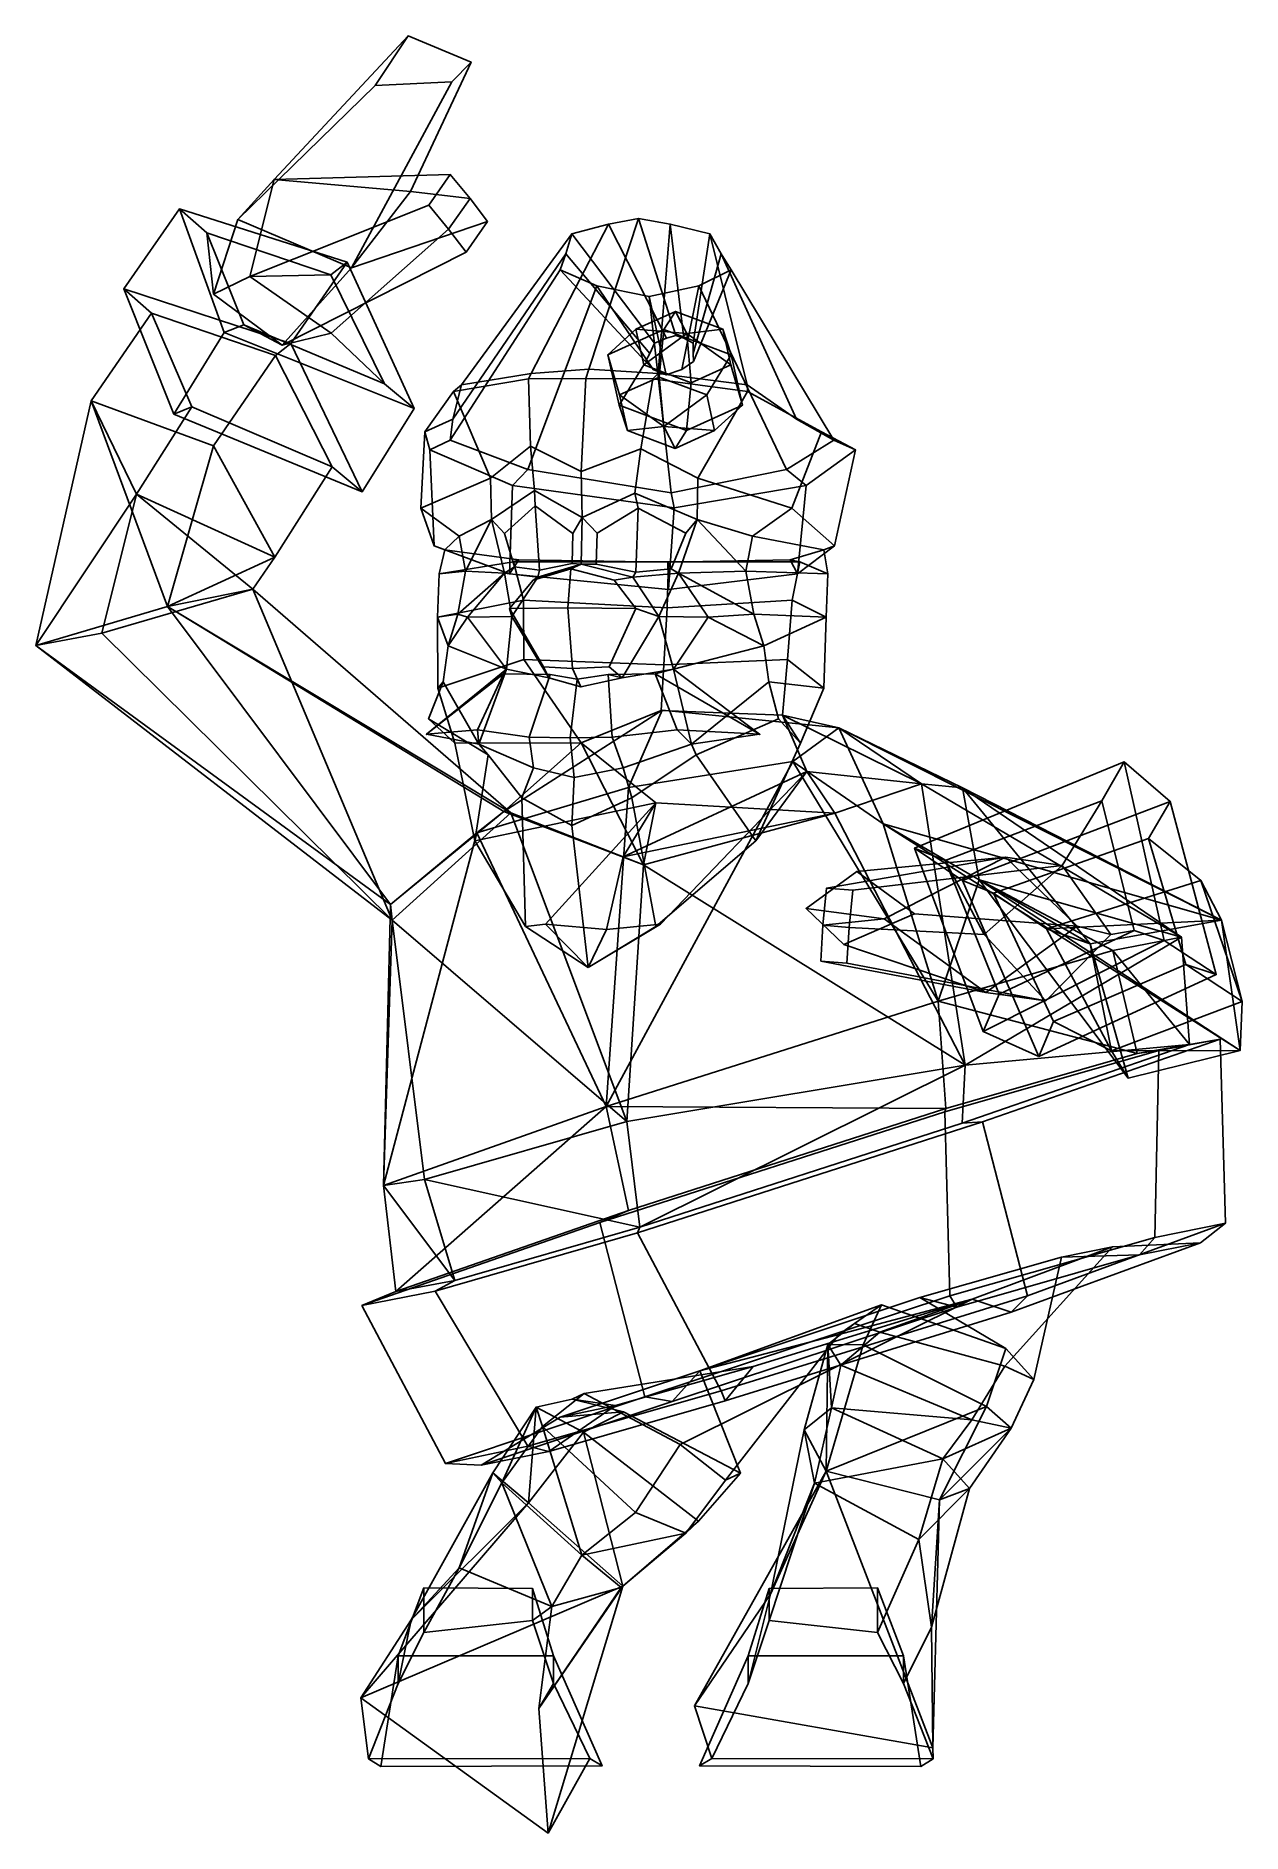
# Model space of a CAD drawing. Extents: x -189 to 178, y -173 to 372.
import ezdxf

# ---------------------------------------------------------------- set-up
doc = ezdxf.new("R2010")
doc.units = 0

msp = doc.modelspace()

# ---------------------------------------------------------------- linework, layer by layer
for p in [(-69.986717, 160.365143, 81.770287), (31.103615, 160.365143, 106.226616)]:
    msp.add_point(p)
for points in [[(-85.643578, 357.353241, 89.354103), (-75.600349, 372.354248, 77.120605), (-116.307335, 328.821533, 42.211674), (-127.260605, 316.669342, 74.643364)], [(-56.482582, 364.397156, 71.333786), (-74.836105, 325.145966, 37.81572), (-116.307335, 328.821533, 42.211674), (-75.600349, 372.354248, 77.120605)], [(-62.281784, 358.460968, 88.807068), (-56.482582, 364.397156, 71.333786), (-75.600349, 372.354248, 77.120605), (-85.643578, 357.353241, 89.354103)], [(-62.281784, 358.460968, 88.807068), (-92.840897, 302.001587, 63.563282), (-74.836105, 325.145966, 37.81572), (-56.482582, 364.397156, 71.333786)], [(-62.281784, 358.460968, 88.807068), (-85.643578, 357.353241, 89.354103), (-127.260605, 316.669342, 74.643364), (-92.840897, 302.001587, 63.563282)], [(-127.260605, 316.669342, 74.643364), (-116.307335, 328.821533, 42.211674), (-123.637802, 299.345154, 19.991058), (-134.691208, 293.9664, 42.053509)], [(-62.799343, 330.26178, 16.807978), (-69.293098, 320.984955, 10.544282), (-123.637802, 299.345154, 19.991058), (-116.307335, 328.821533, 42.211674)], [(-56.771122, 322.969055, 23.114044), (-62.799343, 330.26178, 16.807978), (-116.307335, 328.821533, 42.211674), (-74.836105, 325.145966, 37.81572)], [(-56.771122, 322.969055, 23.114044), (-63.364544, 313.684967, 16.926729), (-69.293098, 320.984955, 10.544282), (-62.799343, 330.26178, 16.807978)], [(-51.476082, 316.003571, 29.753716), (-56.771122, 322.969055, 23.114044), (-74.836105, 325.145966, 37.81572), (-92.840897, 302.001587, 63.563282)], [(-51.476082, 316.003571, 29.753716), (-57.998035, 306.698883, 23.478685), (-63.364544, 313.684967, 16.926729), (-56.771122, 322.969055, 23.114044)], [(-145.053787, 319.832947, 25.209768), (-94.137688, 303.627777, -6.559619), (-111.218895, 279.010468, -18.875626), (-161.959381, 295.53717, 10.345987)], [(-146.782898, 257.49176, 57.935867), (-131.405869, 282.274506, 75.740868), (-145.053787, 319.832947, 25.209768), (-161.959381, 295.53717, 10.345987)], [(-145.053787, 319.832947, 25.209768), (-136.748016, 312.603577, 28.125093), (-99.08313, 299.806122, 5.532906), (-94.137688, 303.627777, -6.559619)], [(-131.405869, 282.274506, 75.740868), (-125.515976, 284.677277, 64.995537), (-136.748016, 312.603577, 28.125093), (-145.053787, 319.832947, 25.209768)], [(-92.840897, 302.001587, 63.563282), (-127.260605, 316.669342, 74.643364), (-134.691208, 293.9664, 42.053509), (-113.88295, 278.445801, 47.109093)], [(-63.364544, 313.684967, 16.926729), (-99.001884, 282.123901, 23.524969), (-123.637802, 299.345154, 19.991058), (-69.293098, 320.984955, 10.544282)], [(-20.674978, 271.189697, 97.379906), (-5.61487, 316.950775, 35.009834), (-14.734898, 315.230133, 31.768406), (-38.189121, 269.840729, 85.620209)], [(-20.674978, 271.189697, 97.379906), (0.277717, 269.840729, 94.926315), (3.978281, 315.230133, 36.295605), (-5.61487, 316.950775, 35.009834)], [(5.708609, 281.443268, -12.016245), (2.874359, 280.568604, -11.763813), (-14.734898, 315.230133, 31.768406), (-5.61487, 316.950775, 35.009834)], [(5.708609, 281.443268, -12.016245), (-5.61487, 316.950775, 35.009834), (3.978281, 315.230133, 36.295605), (8.114049, 280.568604, -10.496196)], [(-134.691208, 293.9664, 42.053509), (-123.637802, 299.345154, 19.991058), (-99.08313, 299.806122, 5.532906), (-136.748016, 312.603577, 28.125093)], [(-113.88295, 278.445801, 47.109093), (-134.691208, 293.9664, 42.053509), (-136.748016, 312.603577, 28.125093), (-125.515976, 284.677277, 64.995537)], [(-51.476082, 316.003571, 29.753716), (-92.840897, 302.001587, 63.563282), (-113.88295, 278.445801, 47.109093), (-57.998035, 306.698883, 23.478685)], [(-57.998035, 306.698883, 23.478685), (-113.88295, 278.445801, 47.109093), (-99.001884, 282.123901, 23.524969), (-63.364544, 313.684967, 16.926729)], [(-62.019791, 256.038239, 39.952709), (-59.409031, 266.444641, 67.608208), (-25.92539, 312.281799, 27.28756), (-27.694029, 306.209198, 23.206701)], [(-59.409031, 266.444641, 67.608208), (-38.189121, 269.840729, 85.620209), (-14.734898, 315.230133, 31.768406), (-25.92539, 312.281799, 27.28756)], [(-0.73986, 279.069885, -11.030727), (-2.225538, 275.983032, -8.079302), (-27.694029, 306.209198, 23.206701), (-25.92539, 312.281799, 27.28756)], [(2.874359, 280.568604, -11.763813), (-0.73986, 279.069885, -11.030727), (-25.92539, 312.281799, 27.28756), (-14.734898, 315.230133, 31.768406)], [(27.38431, 266.444611, 88.605728), (15.979473, 312.281799, 37.425419), (3.978281, 315.230133, 36.295605), (0.277717, 269.840729, 94.926315)], [(8.114049, 280.568604, -10.496196), (3.978281, 315.230133, 36.295605), (15.979473, 312.281799, 37.425419), (10.993502, 279.069885, -8.192123)], [(10.993502, 279.069885, -8.192123), (15.979473, 312.281799, 37.425419), (19.417873, 306.209198, 34.604279), (10.965794, 275.983032, -4.887977)], [(42.347633, 256.038239, 65.201843), (19.417873, 306.209198, 34.604279), (15.979473, 312.281799, 37.425419), (27.38431, 266.444611, 88.605728)], [(-62.871513, 249.598389, 16.80884), (-62.019791, 256.038239, 39.952709), (-27.694029, 306.209198, 23.206701), (-29.404173, 301.310791, 19.846325)], [(-2.225538, 275.983032, -8.079302), (-3.503326, 273.493042, -5.717758), (-29.404173, 301.310791, 19.846325), (-27.694029, 306.209198, 23.206701)], [(10.965794, 275.983032, -4.887977), (19.417873, 306.209198, 34.604279), (22.474928, 301.310791, 32.397209), (11.022821, 273.493042, -2.203506)], [(53.684185, 249.598389, 45.00663), (22.474928, 301.310791, 32.397209), (19.417873, 306.209198, 34.604279), (42.347633, 256.038239, 65.201843)], [(-89.510742, 233.991455, 33.199329), (-111.218895, 279.010468, -18.875626), (-94.137688, 303.627777, -6.559619), (-73.769814, 259.276611, 47.695724)], [(-73.769814, 259.276611, 47.695724), (-94.137688, 303.627777, -6.559619), (-99.08313, 299.806122, 5.532906), (-82.745018, 266.72757, 45.159904)], [(-39.198971, 240.726501, 2.26072), (-62.871513, 249.598389, 16.80884), (-29.404173, 301.310791, 19.846325), (-18.328712, 296.522461, 19.645355)], [(-3.503326, 273.493042, -5.717758), (-1.18319, 271.059052, -2.545794), (-18.328712, 296.522461, 19.645355), (-29.404173, 301.310791, 19.846325)], [(11.022821, 273.493042, -2.203506), (22.474928, 301.310791, 32.397209), (12.716084, 296.522461, 27.155888), (7.509352, 271.059052, -0.442842)], [(39.279346, 240.726501, 21.246622), (12.716084, 296.522461, 27.155888), (22.474928, 301.310791, 32.397209), (53.684185, 249.598389, 45.00663)], [(-161.959381, 295.53717, 10.345987), (-111.218895, 279.010468, -18.875626), (-115.878983, 275.311859, -7.315056), (-153.54689, 288.190399, 13.340528)], [(-146.782898, 257.49176, 57.935867), (-161.959381, 295.53717, 10.345987), (-153.54689, 288.190399, 13.340528), (-141.319092, 259.707184, 47.990929)], [(-99.001884, 282.123901, 23.524969), (-82.745018, 266.72757, 45.159904), (-99.08313, 299.806122, 5.532906), (-123.637802, 299.345154, 19.991058)], [(4.310584, 233.597412, -5.89803), (-39.198971, 240.726501, 2.26072), (-18.328712, 296.522461, 19.645355), (-2.362811, 293.296631, 21.567398)], [(-1.18319, 271.059052, -2.545794), (2.761117, 269.41925, 0.167196), (-2.362811, 293.296631, 21.567398), (-18.328712, 296.522461, 19.645355)], [(4.310584, 233.597412, -5.89803), (-2.362811, 293.296631, 21.567398), (12.716084, 296.522461, 27.155888), (39.279346, 240.726501, 21.246622)], [(7.509352, 271.059052, -0.442842), (12.716084, 296.522461, 27.155888), (-2.362811, 293.296631, 21.567398), (2.761117, 269.41925, 0.167196)], [(-153.54689, 288.190399, 13.340528), (-115.878983, 275.311859, -7.315056), (-134.64534, 247.944031, -21.670259), (-171.867493, 261.565796, -2.783227)], [(-158.098679, 233.194214, 29.935581), (-141.319092, 259.707184, 47.990929), (-153.54689, 288.190399, 13.340528), (-171.867493, 261.565796, -2.783227)], [(-131.405869, 282.274506, 75.740868), (-73.769814, 259.276611, 47.695724), (-82.745018, 266.72757, 45.159904), (-125.515976, 284.677277, 64.995537)], [(-113.88295, 278.445801, 47.109093), (-125.515976, 284.677277, 64.995537), (-82.745018, 266.72757, 45.159904), (-99.001884, 282.123901, 23.524969)], [(2.090806, 283.2323, 2.980412), (5.563054, 288.720581, -11.372122), (-6.456086, 283.306213, -19.566124), (-14.906846, 275.575256, -8.607649)], [(5.563054, 288.720581, -11.372122), (9.00307, 282.023102, -25.591427), (-6.456086, 283.306213, -19.566124)], [(2.090806, 283.2323, 2.980412), (22.505671, 275.575226, 0.443411), (19.998566, 283.306213, -13.166058), (5.563054, 288.720581, -11.372122)], [(5.563054, 288.720581, -11.372122), (19.998566, 283.306213, -13.166058), (9.00307, 282.023102, -25.591427)], [(-146.782898, 257.49176, 57.935867), (-89.510742, 233.991455, 33.199329), (-73.769814, 259.276611, 47.695724), (-131.405869, 282.274506, 75.740868)], [(-89.510742, 233.991455, 33.199329), (-98.66156, 241.56485, 30.653664), (-115.878983, 275.311859, -7.315056), (-111.218895, 279.010468, -18.875626)], [(-14.906846, 275.575256, -8.607649), (-6.456086, 283.306213, -19.566124), (-4.039745, 272.477509, -29.554068), (-11.489612, 260.261047, -22.73279)], [(2.090806, 283.2323, 2.980412), (-14.906846, 275.575256, -8.607649), (-11.398822, 263.358826, 0.864675), (0.620319, 268.773193, 9.058676)], [(-6.456086, 283.306213, -19.566124), (9.00307, 282.023102, -25.591427), (-4.039745, 272.477509, -29.554068)], [(9.00307, 282.023102, -25.591427), (10.395744, 267.06308, -31.348051), (-4.039745, 272.477509, -29.554068)], [(2.090806, 283.2323, 2.980412), (0.620319, 268.773193, 9.058676), (15.055828, 263.358826, 7.26474), (22.505671, 275.575226, 0.443411)], [(19.998566, 283.306213, -13.166058), (22.414906, 272.477509, -23.154003), (9.00307, 282.023102, -25.591427)], [(9.00307, 282.023102, -25.591427), (22.414906, 272.477509, -23.154003), (10.395744, 267.06308, -31.348051)], [(22.505671, 275.575226, 0.443411), (25.922907, 260.261047, -13.68173), (22.414906, 272.477509, -23.154003), (19.998566, 283.306213, -13.166058)], [(-134.64534, 247.944031, -21.670259), (-115.878983, 275.311859, -7.315056), (-98.66156, 241.56485, 30.653664), (-116.019905, 214.122803, 14.833445)], [(-14.906846, 275.575256, -8.607649), (-11.489612, 260.261047, -22.73279), (-8.982481, 252.53009, -9.123269), (-11.398822, 263.358826, 0.864675)], [(22.505671, 275.575226, 0.443411), (15.055828, 263.358826, 7.26474), (17.472168, 252.53009, -2.723205), (25.922907, 260.261047, -13.68173)], [(-39.026814, 268.2789, 90.735718), (-38.189121, 269.840729, 85.620209), (-59.409031, 266.444641, 67.608208), (-61.777233, 264.424744, 72.113777)], [(-38.403812, 247.782227, 98.183517), (-39.026814, 268.2789, 90.735718), (-61.777233, 264.424744, 72.113777), (-50.603451, 238.087097, 85.071602)], [(-21.619705, 268.378357, 101.284943), (-20.674978, 271.189697, 97.379906), (-38.189121, 269.840729, 85.620209), (-39.026814, 268.2789, 90.735718)], [(-23.091904, 240.112915, 107.370277), (-21.619705, 268.378357, 101.284943), (-39.026814, 268.2789, 90.735718), (-38.403812, 247.782227, 98.183517)], [(-23.091904, 240.112915, 107.370277), (-4.923978, 246.995178, 106.468613), (-1.315511, 268.27887, 99.859039), (-21.619705, 268.378357, 101.284943)], [(-21.619705, 268.378357, 101.284943), (-1.315511, 268.27887, 99.859039), (0.277717, 269.840729, 94.926315), (-20.674978, 271.189697, 97.379906)], [(-4.039745, 272.477509, -29.554068), (10.395744, 267.06308, -31.348051), (8.925261, 252.603973, -25.269808), (-11.489612, 260.261047, -22.73279)], [(0.620319, 268.773193, 9.058676), (-11.398822, 263.358826, 0.864675), (2.012974, 253.813232, 3.302095)], [(-4.923978, 246.995178, 106.468613), (12.417581, 238.087097, 100.318001), (27.431141, 264.424744, 93.695557), (-1.315511, 268.27887, 99.859039)], [(-1.315511, 268.27887, 99.859039), (27.431141, 264.424744, 93.695557), (27.38431, 266.444611, 88.605728), (0.277717, 269.840729, 94.926315)], [(0.620319, 268.773193, 9.058676), (2.012974, 253.813232, 3.302095), (15.055828, 263.358826, 7.26474)], [(22.414906, 272.477509, -23.154003), (25.922907, 260.261047, -13.68173), (8.925261, 252.603973, -25.269808), (10.395744, 267.06308, -31.348051)], [(-50.603451, 238.087097, 85.071602), (-61.777233, 264.424744, 72.113777), (-70.545273, 252.214172, 39.900635), (-71.722412, 229.02655, 61.977482)], [(-61.777233, 264.424744, 72.113777), (-59.409031, 266.444641, 67.608208), (-62.019791, 256.038239, 39.952709), (-70.545273, 252.214172, 39.900635)], [(-11.398822, 263.358826, 0.864675), (-8.982481, 252.53009, -9.123269), (2.012974, 253.813232, 3.302095)], [(15.055828, 263.358826, 7.26474), (2.012974, 253.813232, 3.302095), (17.472168, 252.53009, -2.723205)], [(12.417581, 238.087097, 100.318001), (40.909824, 229.02655, 89.226089), (49.954136, 252.214172, 69.052513), (27.431141, 264.424744, 93.695557)], [(27.431141, 264.424744, 93.695557), (49.954136, 252.214172, 69.052513), (42.347633, 256.038239, 65.201843), (27.38431, 266.444611, 88.605728)], [(-171.867493, 261.565796, -2.783227), (-148.625626, 199.165649, -37.55275), (-188.610504, 187.261292, -24.941004)], [(-158.098679, 233.194214, 29.935581), (-171.867493, 261.565796, -2.783227), (-188.610504, 187.261292, -24.941004)], [(-171.867493, 261.565796, -2.783227), (-134.64534, 247.944031, -21.670259), (-148.625626, 199.165649, -37.55275)], [(-116.019905, 214.122803, 14.833445), (-98.66156, 241.56485, 30.653664), (-141.319092, 259.707184, 47.990929), (-158.098679, 233.194214, 29.935581)], [(-146.782898, 257.49176, 57.935867), (-141.319092, 259.707184, 47.990929), (-98.66156, 241.56485, 30.653664), (-89.510742, 233.991455, 33.199329)], [(-8.982481, 252.53009, -9.123269), (-11.489612, 260.261047, -22.73279), (8.925261, 252.603973, -25.269808), (5.45301, 247.115692, -10.917253)], [(17.472168, 252.53009, -2.723205), (5.45301, 247.115692, -10.917253), (8.925261, 252.603973, -25.269808), (25.922907, 260.261047, -13.68173)], [(-71.722412, 229.02655, 61.977482), (-70.545273, 252.214172, 39.900635), (-68.999565, 246.675964, 14.264822), (-67.687729, 217.521423, 25.850506)], [(-70.545273, 252.214172, 39.900635), (-62.019791, 256.038239, 39.952709), (-62.871513, 249.598389, 16.80884), (-68.999565, 246.675964, 14.264822)], [(2.012974, 253.813232, 3.302095), (-8.982481, 252.53009, -9.123269), (5.45301, 247.115692, -10.917253)], [(2.012974, 253.813232, 3.302095), (5.45301, 247.115692, -10.917253), (17.472168, 252.53009, -2.723205)], [(40.909824, 229.02655, 89.226089), (53.834873, 217.521423, 55.249916), (60.297436, 246.675964, 45.545059), (49.954136, 252.214172, 69.052513)], [(49.954136, 252.214172, 69.052513), (60.297436, 246.675964, 45.545059), (53.684185, 249.598389, 45.00663), (42.347633, 256.038239, 65.201843)], [(-116.019905, 214.122803, 14.833445), (-148.625626, 199.165649, -37.55275), (-134.64534, 247.944031, -21.670259)], [(-68.999565, 246.675964, 14.264822), (-62.871513, 249.598389, 16.80884), (-39.198971, 240.726501, 2.26072), (-43.916752, 235.845642, -1.75055)], [(-67.687729, 217.521423, 25.850506), (-68.999565, 246.675964, 14.264822), (-43.916752, 235.845642, -1.75055), (-44.818569, 209.013733, 5.784726)], [(-38.403812, 247.782227, 98.183517), (-50.603451, 238.087097, 85.071602), (-50.238022, 225.505005, 84.805923), (-37.223633, 234.332092, 99.976494)], [(-23.091904, 240.112915, 107.370277), (-38.403812, 247.782227, 98.183517), (-37.223633, 234.332092, 99.976494), (-22.740562, 226.131348, 105.917999)], [(-23.091904, 240.112915, 107.370277), (-22.740562, 226.131348, 105.917999), (-6.759305, 233.528748, 107.383682), (-4.923978, 246.995178, 106.468613)], [(-4.923978, 246.995178, 106.468613), (-6.759305, 233.528748, 107.383682), (12.214002, 225.505005, 99.914658), (12.417581, 238.087097, 100.318001)], [(60.297436, 246.675964, 45.545059), (45.308964, 235.845642, 19.835423), (39.279346, 240.726501, 21.246622), (53.684185, 249.598389, 45.00663)], [(53.834873, 217.521423, 55.249916), (42.666698, 209.013733, 26.94964), (45.308964, 235.845642, 19.835423), (60.297436, 246.675964, 45.545059)], [(-43.916752, 235.845642, -1.75055), (-39.198971, 240.726501, 2.26072), (4.310584, 233.597412, -5.89803), (5.164124, 229.056732, -9.42614)], [(45.308964, 235.845642, 19.835423), (5.164124, 229.056732, -9.42614), (4.310584, 233.597412, -5.89803), (39.279346, 240.726501, 21.246622)], [(-60.059132, 220.491516, 65.504227), (-50.238022, 225.505005, 84.805923), (-50.603451, 238.087097, 85.071602), (-71.722412, 229.02655, 61.977482)], [(-44.818569, 209.013733, 5.784726), (-43.916752, 235.845642, -1.75055), (5.164124, 229.056732, -9.42614), (3.440032, 204.321503, -2.299606)], [(42.666698, 209.013733, 26.94964), (3.440032, 204.321503, -2.299606), (5.164124, 229.056732, -9.42614), (45.308964, 235.845642, 19.835423)], [(28.924238, 220.491516, 87.03157), (40.909824, 229.02655, 89.226089), (12.417581, 238.087097, 100.318001), (12.214002, 225.505005, 99.914658)], [(-158.098679, 233.194214, 29.935581), (-188.610504, 187.261292, -24.941004), (-168.617767, 191.06366, 15.219547)], [(-158.098679, 233.194214, 29.935581), (-168.617767, 191.06366, 15.219547), (-122.766441, 204.36261, 8.364805)], [(-158.098679, 233.194214, 29.935581), (-122.766441, 204.36261, 8.364805), (-116.019905, 214.122803, 14.833445)], [(-37.0009, 229.697693, 97.955009), (-37.223633, 234.332092, 99.976494), (-50.238022, 225.505005, 84.805923), (-46.295273, 221.328979, 85.607735)], [(-35.696564, 210.204559, 96.388252), (-37.0009, 229.697693, 97.955009), (-46.295273, 221.328979, 85.607735), (-43.333794, 211.139099, 89.301491)], [(-37.0009, 229.697693, 97.955009), (-25.575991, 221.325775, 102.391922), (-22.740562, 226.131348, 105.917999), (-37.223633, 234.332092, 99.976494)], [(-25.575991, 221.325775, 102.391922), (-37.0009, 229.697693, 97.955009), (-35.696564, 210.204559, 96.388252), (-25.774498, 212.208496, 103.212456)], [(-5.73657, 229.002502, 105.311798), (-6.759305, 233.528748, 107.383682), (-22.740562, 226.131348, 105.917999), (-18.208891, 221.445038, 104.359726)], [(-5.73657, 229.002502, 105.311798), (8.698026, 221.448425, 96.336296), (12.214002, 225.505005, 99.914658), (-6.759305, 233.528748, 107.383682)], [(-71.722412, 229.02655, 61.977482), (-67.687729, 217.521423, 25.850506), (-64.488747, 216.331055, 26.685127), (-60.059132, 220.491516, 65.504227)], [(-58.213467, 209.859009, 66.264778), (-50.238022, 225.505005, 84.805923), (-60.059132, 220.491516, 65.504227)], [(-46.327164, 209.298401, 89.607552), (-50.238022, 225.505005, 84.805923), (-58.213467, 209.859009, 66.264778)], [(-43.333794, 211.139099, 89.301491), (-46.295273, 221.328979, 85.607735), (-50.238022, 225.505005, 84.805923), (-46.327164, 209.298401, 89.607552)], [(-25.774498, 212.208496, 103.212456), (-23.043453, 211.96109, 107.170006), (-22.740562, 226.131348, 105.917999), (-25.575991, 221.325775, 102.391922)], [(-18.453966, 211.94043, 105.372749), (-18.208891, 221.445038, 104.359726), (-22.740562, 226.131348, 105.917999), (-23.043453, 211.96109, 107.170006)], [(-18.208891, 221.445038, 104.359726), (-18.453966, 211.94043, 105.372749), (-6.485543, 209.592163, 102.806755), (-5.73657, 229.002502, 105.311798)], [(-6.485543, 209.592163, 102.806755), (4.286937, 210.588196, 98.944809), (8.698026, 221.448425, 96.336296), (-5.73657, 229.002502, 105.311798)], [(4.286937, 210.588196, 98.944809), (6.540808, 209.298401, 102.397659), (12.214002, 225.505005, 99.914658), (8.698026, 221.448425, 96.336296)], [(6.540808, 209.298401, 102.397659), (26.935022, 209.859009, 86.864372), (12.214002, 225.505005, 99.914658)], [(26.935022, 209.859009, 86.864372), (28.924238, 220.491516, 87.03157), (12.214002, 225.505005, 99.914658)], [(40.909824, 229.02655, 89.226089), (28.924238, 220.491516, 87.03157), (50.608143, 216.331055, 54.529995), (53.834873, 217.521423, 55.249916)], [(-60.059132, 220.491516, 65.504227), (-64.488747, 216.331055, 26.685127), (-66.139191, 209.042908, 27.10939), (-58.213467, 209.859009, 66.264778)], [(28.924238, 220.491516, 87.03157), (26.935022, 209.859009, 86.864372), (51.882145, 209.042908, 55.661755), (50.608143, 216.331055, 54.529995)], [(-116.019905, 214.122803, 14.833445), (-122.766441, 204.36261, 8.364805), (-148.625626, 199.165649, -37.55275)], [(-67.687729, 217.521423, 25.850506), (-44.818569, 209.013733, 5.784726), (-42.020359, 213.32605, 5.216445), (-64.488747, 216.331055, 26.685127)], [(-66.139191, 209.042908, 27.10939), (-64.488747, 216.331055, 26.685127), (-42.020359, 213.32605, 5.216445), (-43.600269, 212.72229, 1.913121)], [(-44.818569, 209.013733, 5.784726), (3.440032, 204.321503, -2.299606), (3.226714, 212.631805, -1.41786), (-42.020359, 213.32605, 5.216445)], [(-43.600269, 212.72229, 1.913121), (-42.020359, 213.32605, 5.216445), (3.226714, 212.631805, -1.41786), (3.42166, 212.648071, -2.223675)], [(42.666698, 209.013733, 26.94964), (40.437679, 213.32605, 25.165144), (3.226714, 212.631805, -1.41786), (3.440032, 204.321503, -2.299606)], [(43.352814, 212.72229, 22.949286), (3.42166, 212.648071, -2.223675), (3.226714, 212.631805, -1.41786), (40.437679, 213.32605, 25.165144)], [(53.834873, 217.521423, 55.249916), (50.608143, 216.331055, 54.529995), (40.437679, 213.32605, 25.165144), (42.666698, 209.013733, 26.94964)], [(51.882145, 209.042908, 55.661755), (43.352814, 212.72229, 22.949286), (40.437679, 213.32605, 25.165144), (50.608143, 216.331055, 54.529995)], [(-66.672722, 195.848938, 29.222105), (-66.139191, 209.042908, 27.10939), (-43.600269, 212.72229, 1.913121), (-40.583565, 201.025208, 1.116407)], [(-58.213467, 209.859009, 66.264778), (-66.139191, 209.042908, 27.10939), (-66.672722, 195.848938, 29.222105), (-60.551224, 196.759888, 65.543678)], [(-60.551224, 196.759888, 65.543678), (-46.327164, 209.298401, 89.607552), (-58.213467, 209.859009, 66.264778)], [(-57.600136, 195.943115, 90.148521), (-46.327164, 209.298401, 89.607552), (-60.551224, 196.759888, 65.543678)], [(-57.600136, 195.943115, 90.148521), (-44.092159, 196.096497, 96.538406), (-46.327164, 209.298401, 89.607552)], [(-35.696564, 210.204559, 96.388252), (-43.333794, 211.139099, 89.301491), (-46.327164, 209.298401, 89.607552), (-36.180923, 208.017517, 98.530251)], [(-44.092159, 196.096497, 96.538406), (-36.180923, 208.017517, 98.530251), (-46.327164, 209.298401, 89.607552)], [(-27.147583, 198.757813, 125.233276), (-26.176439, 210.574738, 121.219048), (-37.6185, 207.140503, 114.832962), (-44.777958, 198.576141, 114.332779)], [(-44.777958, 198.576141, 114.332779), (-37.6185, 207.140503, 114.832962), (-36.180923, 208.017517, 98.530251), (-44.092159, 196.096497, 96.538406)], [(-40.583565, 201.025208, 1.116407), (-43.600269, 212.72229, 1.913121), (3.42166, 212.648071, -2.223675), (3.078511, 198.771881, -0.805281)], [(-26.176439, 210.574738, 121.219048), (-23.043453, 211.96109, 107.170006), (-36.180923, 208.017517, 98.530251), (-37.6185, 207.140503, 114.832962)], [(-35.696564, 210.204559, 96.388252), (-36.180923, 208.017517, 98.530251), (-23.043453, 211.96109, 107.170006), (-25.774498, 212.208496, 103.212456)], [(-27.147583, 198.757813, 125.233276), (-6.484247, 198.576141, 123.597008), (-13.080619, 207.140503, 120.769302), (-26.176439, 210.574738, 121.219048)], [(-26.176439, 210.574738, 121.219048), (-13.080619, 207.140503, 120.769302), (-7.40956, 208.017517, 105.490776), (-23.043453, 211.96109, 107.170006)], [(-6.485543, 209.592163, 102.806755), (-18.453966, 211.94043, 105.372749), (-23.043453, 211.96109, 107.170006), (-7.40956, 208.017517, 105.490776)], [(-6.484247, 198.576141, 123.597008), (0.53729, 196.096497, 107.335411), (-7.40956, 208.017517, 105.490776), (-13.080619, 207.140503, 120.769302)], [(-6.485543, 209.592163, 102.806755), (-7.40956, 208.017517, 105.490776), (6.540808, 209.298401, 102.397659), (4.286937, 210.588196, 98.944809)], [(0.53729, 196.096497, 107.335411), (6.540808, 209.298401, 102.397659), (-7.40956, 208.017517, 105.490776)], [(15.472312, 195.943115, 107.826607), (6.540808, 209.298401, 102.397659), (0.53729, 196.096497, 107.335411)], [(41.03389, 201.025208, 20.861746), (3.078511, 198.771881, -0.805281), (3.42166, 212.648071, -2.223675), (43.352814, 212.72229, 22.949286)], [(29.343882, 196.759888, 87.291595), (26.935022, 209.859009, 86.864372), (6.540808, 209.298401, 102.397659)], [(15.472312, 195.943115, 107.826607), (29.343882, 196.759888, 87.291595), (6.540808, 209.298401, 102.397659)], [(26.935022, 209.859009, 86.864372), (29.343882, 196.759888, 87.291595), (51.390961, 195.848938, 57.784718), (51.882145, 209.042908, 55.661755)], [(51.390961, 195.848938, 57.784718), (41.03389, 201.025208, 20.861746), (43.352814, 212.72229, 22.949286), (51.882145, 209.042908, 55.661755)], [(-168.617767, 191.06366, 15.219547), (-80.478668, 103.895828, 43.083038), (-122.766441, 204.36261, 8.364805)], [(-44.372036, 136.524475, 60.325375), (-148.625626, 199.165649, -37.55275), (-122.766441, 204.36261, 8.364805)], [(-80.478668, 103.895828, 43.083038), (-44.372036, 136.524475, 60.325375), (-122.766441, 204.36261, 8.364805)], [(-80.956909, 108.641815, -0.563967), (-188.610504, 187.261292, -24.941004), (-148.625626, 199.165649, -37.55275)], [(-44.372036, 136.524475, 60.325375), (-46.533852, 136.892822, 22.877985), (-148.625626, 199.165649, -37.55275)], [(-80.956909, 108.641815, -0.563967), (-148.625626, 199.165649, -37.55275), (-46.533852, 136.892822, 22.877985)], [(-66.569023, 174.294678, 30.649189), (-66.672722, 195.848938, 29.222105), (-40.583565, 201.025208, 1.116407), (-40.497536, 183.037537, 4.132037)], [(-60.551224, 196.759888, 65.543678), (-66.672722, 195.848938, 29.222105), (-63.400406, 187.236511, 64.281548)], [(-63.400406, 187.236511, 64.281548), (-57.600136, 195.943115, 90.148521), (-60.551224, 196.759888, 65.543678)], [(-25.723825, 180.306702, 119.348167), (-27.147583, 198.757813, 125.233276), (-44.777958, 198.576141, 114.332779), (-34.480804, 180.828156, 111.848732)], [(-34.480804, 180.828156, 111.848732), (-44.777958, 198.576141, 114.332779), (-44.092159, 196.096497, 96.538406), (-32.863903, 177.509399, 98.998909)], [(-40.497536, 183.037537, 4.132037), (-40.583565, 201.025208, 1.116407), (3.078511, 198.771881, -0.805281), (2.036564, 181.411804, 3.501631)], [(-25.723825, 180.306702, 119.348167), (-14.507249, 180.828156, 116.680847), (-6.484247, 198.576141, 123.597008), (-27.147583, 198.757813, 125.233276)], [(-14.507249, 180.828156, 116.680847), (-10.573997, 177.509399, 104.391403), (0.53729, 196.096497, 107.335411), (-6.484247, 198.576141, 123.597008)], [(39.578938, 183.037537, 23.504574), (2.036564, 181.411804, 3.501631), (3.078511, 198.771881, -0.805281), (41.03389, 201.025208, 20.861746)], [(32.45491, 187.236511, 87.47139), (29.343882, 196.759888, 87.291595), (15.472312, 195.943115, 107.826607)], [(29.343882, 196.759888, 87.291595), (32.45491, 187.236511, 87.47139), (51.390961, 195.848938, 57.784718)], [(50.646416, 174.294678, 59.006588), (39.578938, 183.037537, 23.504574), (41.03389, 201.025208, 20.861746), (51.390961, 195.848938, 57.784718)], [(-168.617767, 191.06366, 15.219547), (-188.610504, 187.261292, -24.941004), (-80.478668, 103.895828, 43.083038)], [(-65.003143, 176.30658, 64.077667), (-63.400406, 187.236511, 64.281548), (-66.672722, 195.848938, 29.222105), (-66.569023, 174.294678, 30.649189)], [(-45.692829, 180.129791, 89.821838), (-57.600136, 195.943115, 90.148521), (-63.400406, 187.236511, 64.281548)], [(-45.692829, 180.129791, 89.821838), (-44.092159, 196.096497, 96.538406), (-57.600136, 195.943115, 90.148521)], [(-32.863903, 177.509399, 98.998909), (-44.092159, 196.096497, 96.538406), (-45.692829, 180.129791, 89.821838)], [(-10.573997, 177.509399, 104.391403), (5.031085, 180.129791, 102.093239), (0.53729, 196.096497, 107.335411)], [(5.031085, 180.129791, 102.093239), (15.472312, 195.943115, 107.826607), (0.53729, 196.096497, 107.335411)], [(5.031085, 180.129791, 102.093239), (32.45491, 187.236511, 87.47139), (15.472312, 195.943115, 107.826607)], [(33.97361, 176.30658, 88.022659), (50.646416, 174.294678, 59.006588), (51.390961, 195.848938, 57.784718), (32.45491, 187.236511, 87.47139)], [(-80.478668, 103.895828, 43.083038), (-188.610504, 187.261292, -24.941004), (-80.956909, 108.641815, -0.563967)], [(-65.003143, 176.30658, 64.077667), (-54.085133, 157.303833, 94.282883), (-45.692829, 180.129791, 89.821838), (-63.400406, 187.236511, 64.281548)], [(33.97361, 176.30658, 88.022659), (32.45491, 187.236511, 87.47139), (5.031085, 180.129791, 102.093239), (10.456197, 157.303833, 109.897072)], [(-46.685028, 178.709167, 103.985893), (-45.692829, 180.129791, 89.821838), (-69.986717, 160.365143, 81.770287)], [(-69.986717, 160.365143, 81.770287), (-45.692829, 180.129791, 89.821838), (-54.085133, 157.303833, 94.282883)], [(-61.384155, 157.683044, 36.131191), (-66.569023, 174.294678, 30.649189), (-40.497536, 183.037537, 4.132037), (-23.094612, 157.74649, 35.502213)], [(-46.685028, 178.709167, 103.985893), (-32.427292, 178.446899, 107.555695), (-32.863903, 177.509399, 98.998909), (-45.692829, 180.129791, 89.821838)], [(-23.094612, 157.74649, 35.502213), (-40.497536, 183.037537, 4.132037), (2.036564, 181.411804, 3.501631), (1.224222, 167.563171, 9.024427)], [(-25.723825, 180.306702, 119.348167), (-34.480804, 180.828156, 111.848732), (-32.863903, 177.509399, 98.998909), (-23.11087, 174.722046, 107.448669)], [(-25.723825, 180.306702, 119.348167), (-23.11087, 174.722046, 107.448669), (-10.573997, 177.509399, 104.391403), (-14.507249, 180.828156, 116.680847)], [(-0.560801, 178.709167, 115.144524), (5.031085, 180.129791, 102.093239), (-10.573997, 177.509399, 104.391403), (-14.87361, 178.446899, 111.802376)], [(-0.560801, 178.709167, 115.144524), (31.103615, 160.365143, 106.226616), (5.031085, 180.129791, 102.093239)], [(38.111446, 166.13678, 20.343357), (1.224222, 167.563171, 9.024427), (2.036564, 181.411804, 3.501631), (39.578938, 183.037537, 23.504574)], [(31.103615, 160.365143, 106.226616), (10.456197, 157.303833, 109.897072), (5.031085, 180.129791, 102.093239)], [(43.529091, 157.683044, 61.512379), (38.111446, 166.13678, 20.343357), (39.578938, 183.037537, 23.504574), (50.646416, 174.294678, 59.006588)], [(-54.515507, 161.660431, 104.554581), (-46.685028, 178.709167, 103.985893), (-69.986717, 160.365143, 81.770287)], [(-65.003143, 176.30658, 64.077667), (-69.367439, 165.048523, 66.283569), (-51.302208, 154.082092, 85.685005), (-54.085133, 157.303833, 94.282883)], [(-61.384155, 157.683044, 36.131191), (-69.367439, 165.048523, 66.283569), (-65.003143, 176.30658, 64.077667), (-66.569023, 174.294678, 30.649189)], [(-32.427292, 178.446899, 107.555695), (-46.685028, 178.709167, 103.985893), (-54.515507, 161.660431, 104.554581), (-38.850689, 159.469116, 117.261902)], [(-38.850689, 159.469116, 117.261902), (-26.384726, 159.265625, 120.981171), (-24.296755, 177.032837, 112.350533), (-32.427292, 178.446899, 107.555695)], [(-24.296755, 177.032837, 112.350533), (-23.11087, 174.722046, 107.448669), (-32.863903, 177.509399, 98.998909), (-32.427292, 178.446899, 107.555695)], [(-13.597225, 159.469116, 123.371361), (-14.87361, 178.446899, 111.802376), (-24.296755, 177.032837, 112.350533), (-26.384726, 159.265625, 120.981171)], [(-24.296755, 177.032837, 112.350533), (-14.87361, 178.446899, 111.802376), (-10.573997, 177.509399, 104.391403), (-23.11087, 174.722046, 107.448669)], [(-14.87361, 178.446899, 111.802376), (-13.597225, 159.469116, 123.371361), (6.143814, 161.660431, 119.229614), (-0.560801, 178.709167, 115.144524)], [(6.143814, 161.660431, 119.229614), (31.103615, 160.365143, 106.226616), (-0.560801, 178.709167, 115.144524)], [(33.97361, 176.30658, 88.022659), (10.456197, 157.303833, 109.897072), (11.911092, 154.082092, 100.977913), (36.846973, 165.048523, 91.979538)], [(43.529091, 157.683044, 61.512379), (50.646416, 174.294678, 59.006588), (33.97361, 176.30658, 88.022659), (36.846973, 165.048523, 91.979538)], [(-51.302208, 154.082092, 85.685005), (-69.367439, 165.048523, 66.283569), (-61.384155, 157.683044, 36.131191), (-55.349632, 128.035583, 54.046928)], [(1.493463, 167.684509, 5.564971), (-8.632348, 144.168701, -43.713531), (-54.753628, 130.384613, -14.950566), (-46.533852, 136.892822, 22.877985)], [(1.493463, 167.684509, 5.564971), (-46.533852, 136.892822, 22.877985), (-23.094612, 157.74649, 35.502213), (1.224222, 167.563171, 9.024427)], [(1.493463, 167.684509, 5.564971), (55.219727, 162.257935, -18.923546), (41.254322, 152.049072, -53.946579), (-8.632348, 144.168701, -43.713531)], [(1.224222, 167.563171, 9.024427), (38.111446, 166.13678, 20.343357), (55.219727, 162.257935, -18.923546), (1.493463, 167.684509, 5.564971)], [(11.911092, 154.082092, 100.977913), (29.972637, 128.035583, 74.68856), (43.529091, 157.683044, 61.512379), (36.846973, 165.048523, 91.979538)], [(29.972637, 128.035583, 74.68856), (45.501568, 149.070618, 38.011292), (38.111446, 166.13678, 20.343357), (43.529091, 157.683044, 61.512379)], [(80.284119, 145.343536, 20.054268), (38.111446, 166.13678, 20.343357), (45.501568, 149.070618, 38.011292)], [(55.219727, 162.257935, -18.923546), (38.111446, 166.13678, 20.343357), (80.284119, 145.343536, 20.054268)], [(-54.085133, 157.303833, 94.282883), (-54.515507, 161.660431, 104.554581), (-69.986717, 160.365143, 81.770287)], [(-38.850689, 159.469116, 117.261902), (-54.515507, 161.660431, 104.554581), (-54.085133, 157.303833, 94.282883), (-37.495003, 150.170074, 107.398499)], [(-26.384726, 159.265625, 120.981171), (-38.850689, 159.469116, 117.261902), (-37.495003, 150.170074, 107.398499), (-25.181276, 147.203278, 116.006706)], [(-26.384726, 159.265625, 120.981171), (-25.181276, 147.203278, 116.006706), (-10.294454, 150.170074, 113.979004), (-13.597225, 159.469116, 123.371361)], [(-13.597225, 159.469116, 123.371361), (-10.294454, 150.170074, 113.979004), (10.456197, 157.303833, 109.897072), (6.143814, 161.660431, 119.229614)], [(10.456197, 157.303833, 109.897072), (31.103615, 160.365143, 106.226616), (6.143814, 161.660431, 119.229614)], [(68.616875, 133.199646, -49.248348), (41.254322, 152.049072, -53.946579), (55.219727, 162.257935, -18.923546)], [(92.762497, 144.05246, 19.590816), (55.219727, 162.257935, -18.923546), (80.284119, 145.343536, 20.054268)], [(92.762497, 144.05246, 19.590816), (171.406113, 103.922684, -2.373946), (55.219727, 162.257935, -18.923546)], [(68.616875, 133.199646, -49.248348), (55.219727, 162.257935, -18.923546), (171.406113, 103.922684, -2.373946)], [(-55.349632, 128.035583, 54.046928), (-61.384155, 157.683044, 36.131191), (-23.094612, 157.74649, 35.502213), (-0.420911, 139.512695, 55.279705)], [(-39.943871, 102.034058, 90.441864), (-41.069607, 141.018555, 108.640633), (-51.302208, 154.082092, 85.685005), (-55.349632, 128.035583, 54.046928)], [(-41.069607, 141.018555, 108.640633), (-37.495003, 150.170074, 107.398499), (-54.085133, 157.303833, 94.282883), (-51.302208, 154.082092, 85.685005)], [(-46.533852, 136.892822, 22.877985), (-4.11026, 120.713196, 72.055542), (-23.094612, 157.74649, 35.502213)], [(-4.11026, 120.713196, 72.055542), (-0.420911, 139.512695, 55.279705), (-23.094612, 157.74649, 35.502213)], [(-7.682925, 141.018555, 116.717728), (11.911092, 154.082092, 100.977913), (10.456197, 157.303833, 109.897072), (-10.294454, 150.170074, 113.979004)], [(-0.365551, 102.034058, 100.016869), (29.972637, 128.035583, 74.68856), (11.911092, 154.082092, 100.977913), (-7.682925, 141.018555, 116.717728)], [(-25.873228, 132.673096, 118.86689), (-25.181276, 147.203278, 116.006706), (-37.495003, 150.170074, 107.398499), (-41.069607, 141.018555, 108.640633)], [(-25.873228, 132.673096, 118.86689), (-7.682925, 141.018555, 116.717728), (-10.294454, 150.170074, 113.979004), (-25.181276, 147.203278, 116.006706)], [(85.315651, 79.311523, -117.469742), (-15.437064, 47.296829, -96.934273), (41.254322, 152.049072, -53.946579)], [(-15.437064, 47.296829, -96.934273), (-8.632348, 144.168701, -43.713531), (41.254322, 152.049072, -53.946579)], [(1.02366, 102.726334, 83.987396), (-15.40419, 101.092194, 75.593071), (-10.314051, 123.128876, 54.552959), (45.501568, 149.070618, 38.011292)], [(-10.314051, 123.128876, 54.552959), (53.999352, 136.384399, 48.375656), (45.501568, 149.070618, 38.011292)], [(-0.365551, 102.034058, 100.016869), (1.02366, 102.726334, 83.987396), (45.501568, 149.070618, 38.011292), (29.972637, 128.035583, 74.68856)], [(85.315651, 79.311523, -117.469742), (41.254322, 152.049072, -53.946579), (68.616875, 133.199646, -49.248348)], [(53.999352, 136.384399, 48.375656), (80.284119, 145.343536, 20.054268), (45.501568, 149.070618, 38.011292)], [(92.760658, 115.941925, 52.360645), (78.191055, 125.779755, 80.435646), (141.812057, 151.944489, 104.79319), (155.762512, 139.955078, 78.126678)], [(78.191055, 125.779755, 80.435646), (87.474457, 122.029907, 86.936295), (135.021179, 140.164215, 105.426254), (141.812057, 151.944489, 104.79319)], [(153.993088, 97.686462, 132.578766), (141.812057, 151.944489, 104.79319), (135.021179, 140.164215, 105.426254), (144.900238, 100.747116, 126.43866)], [(153.993088, 97.686462, 132.578766), (169.801178, 87.389618, 105.355713), (155.762512, 139.955078, 78.126678), (141.812057, 151.944489, 104.79319)], [(-15.437064, 47.296829, -96.934273), (-54.753628, 130.384613, -14.950566), (-8.632348, 144.168701, -43.713531)], [(93.498718, 59.919434, 92.078224), (80.284119, 145.343536, 20.054268), (53.999352, 136.384399, 48.375656)], [(93.498718, 59.919434, 92.078224), (159.188293, 98.782135, 16.766907), (80.284119, 145.343536, 20.054268)], [(159.188293, 98.782135, 16.766907), (92.762497, 144.05246, 19.590816), (80.284119, 145.343536, 20.054268)], [(159.188293, 98.782135, 16.766907), (97.848602, 116.142212, -25.374079), (92.762497, 144.05246, 19.590816)], [(97.848602, 116.142212, -25.374079), (131.456558, 96.731949, 28.917063), (92.762497, 144.05246, 19.590816)], [(92.762497, 144.05246, 19.590816), (131.456558, 96.731949, 28.917063), (171.406113, 103.922684, -2.373946)], [(-80.956909, 108.641815, -0.563967), (-46.533852, 136.892822, 22.877985), (-54.753628, 130.384613, -14.950566)], [(-9.230877, 42.778214, 117.573952), (-44.372036, 136.524475, 60.325375), (-80.478668, 103.895828, 43.083038)], [(-39.943871, 102.034058, 90.441864), (-55.349632, 128.035583, 54.046928), (-0.420911, 139.512695, 55.279705), (-33.852417, 102.726334, 75.549988)], [(-44.372036, 136.524475, 60.325375), (-4.11026, 120.713196, 72.055542), (-46.533852, 136.892822, 22.877985)], [(-9.230877, 42.778214, 117.573952), (-4.11026, 120.713196, 72.055542), (-44.372036, 136.524475, 60.325375)], [(-20.917025, 89.516891, 98.380402), (-25.873228, 132.673096, 118.86689), (-41.069607, 141.018555, 108.640633), (-39.943871, 102.034058, 90.441864)], [(-33.852417, 102.726334, 75.549988), (-0.420911, 139.512695, 55.279705), (-10.314051, 123.128876, 54.552959), (-15.40419, 101.092194, 75.593071)], [(-20.917025, 89.516891, 98.380402), (-0.365551, 102.034058, 100.016869), (-7.682925, 141.018555, 116.717728), (-25.873228, 132.673096, 118.86689)], [(-10.314051, 123.128876, 54.552959), (-0.420911, 139.512695, 55.279705), (53.999352, 136.384399, 48.375656)], [(53.999352, 136.384399, 48.375656), (-0.420911, 139.512695, 55.279705), (-4.11026, 120.713196, 72.055542)], [(99.28405, 99.579666, 82.606102), (123.039833, 120.487732, 98.116142), (135.021179, 140.164215, 105.426254), (87.474457, 122.029907, 86.936295)], [(92.760658, 115.941925, 52.360645), (155.762512, 139.955078, 78.126678), (149.217133, 128.735138, 78.686951), (102.190613, 112.090057, 58.979824)], [(137.760925, 99.579651, 112.667534), (144.900238, 100.747116, 126.43866), (135.021179, 140.164215, 105.426254), (123.039833, 120.487732, 98.116142)], [(169.801178, 87.389618, 105.355713), (160.554642, 90.459549, 99.127602), (149.217133, 128.735138, 78.686951), (155.762512, 139.955078, 78.126678)], [(93.498718, 59.919434, 92.078224), (53.999352, 136.384399, 48.375656), (-4.11026, 120.713196, 72.055542)], [(85.315651, 79.311523, -117.469742), (68.616875, 133.199646, -49.248348), (97.848602, 116.142212, -25.374079)], [(68.616875, 133.199646, -49.248348), (171.406113, 103.922684, -2.373946), (177.032043, 64.34021, -16.544121)], [(97.848602, 116.142212, -25.374079), (68.616875, 133.199646, -49.248348), (177.032043, 64.34021, -16.544121)], [(-83.103523, 23.307617, -16.662693), (-54.753628, 130.384613, -14.950566), (-15.437064, 47.296829, -96.934273)], [(-83.103523, 23.307617, -16.662693), (-80.956909, 108.641815, -0.563967), (-54.753628, 130.384613, -14.950566)], [(115.885056, 62.54834, 84.89753), (98.967857, 70.062225, 113.62043), (78.191055, 125.779755, 80.435646), (92.760658, 115.941925, 52.360645)], [(98.967857, 70.062225, 113.62043), (103.828331, 81.459137, 112.067184), (87.474457, 122.029907, 86.936295), (78.191055, 125.779755, 80.435646)], [(165.078537, 115.965179, 48.810696), (118.239777, 101.249786, 28.490973), (102.190613, 112.090057, 58.979824), (149.217133, 128.735138, 78.686951)], [(160.554642, 90.459549, 99.127602), (177.627045, 79.240051, 69.342621), (165.078537, 115.965179, 48.810696), (149.217133, 128.735138, 78.686951)], [(93.498718, 59.919434, 92.078224), (-4.11026, 120.713196, 72.055542), (-9.230877, 42.778214, 117.573952)], [(45.233593, 107.413818, 168.753052), (60.657051, 118.672577, 178.634811), (105.771736, 123.02771, 126.51487), (68.999168, 104.287567, 119.494652)], [(50.291466, 102.354828, 105.583931), (68.999168, 104.287567, 119.494652), (105.771736, 123.02771, 126.51487), (51.484554, 113.629425, 104.718048)], [(51.484554, 113.629425, 104.718048), (105.771736, 123.02771, 126.51487), (123.039833, 120.487732, 98.116142), (59.411072, 112.981567, 94.50959)], [(58.327454, 101.706024, 95.437401), (59.411072, 112.981567, 94.50959), (123.039833, 120.487732, 98.116142), (99.28405, 99.579666, 82.606102)], [(78.151321, 105.790619, 180.521637), (127.591972, 102.12326, 146.672897), (105.771736, 123.02771, 126.51487), (60.657051, 118.672577, 178.634811)], [(118.024544, 79.399567, 100.361229), (99.28405, 99.579666, 82.606102), (87.474457, 122.029907, 86.936295), (103.828331, 81.459137, 112.067184)], [(127.591972, 102.12326, 146.672897), (137.760925, 99.579651, 112.667534), (123.039833, 120.487732, 98.116142), (105.771736, 123.02771, 126.51487)], [(56.665596, 96.552414, 179.956787), (78.151321, 105.790619, 180.521637), (60.657051, 118.672577, 178.634811), (45.233593, 107.413818, 168.753052)], [(138.426025, 94.709595, -69.997864), (85.315651, 79.311523, -117.469742), (97.848602, 116.142212, -25.374079)], [(115.885056, 62.54834, 84.89753), (92.760658, 115.941925, 52.360645), (102.190613, 112.090057, 58.979824), (120.373581, 73.104172, 83.451622)], [(159.188293, 98.782135, 16.766907), (138.426025, 94.709595, -69.997864), (97.848602, 116.142212, -25.374079)], [(143.016327, 55.955078, 9.554987), (131.456558, 96.731949, 28.917063), (97.848602, 116.142212, -25.374079)], [(143.016327, 55.955078, 9.554987), (97.848602, 116.142212, -25.374079), (177.032043, 64.34021, -16.544121)], [(118.239777, 101.249786, 28.490973), (165.078537, 115.965179, 48.810696), (171.406113, 103.922684, -2.373946)], [(177.627045, 79.240051, 69.342621), (171.406113, 103.922684, -2.373946), (165.078537, 115.965179, 48.810696)], [(50.291466, 102.354828, 105.583931), (51.484554, 113.629425, 104.718048), (59.411072, 112.981567, 94.50959), (58.327454, 101.706024, 95.437401)], [(118.239777, 101.249786, 28.490973), (137.941177, 64.232986, 53.067924), (120.373581, 73.104172, 83.451622), (102.190613, 112.090057, 58.979824)], [(-83.103523, 23.307617, -16.662693), (-80.478668, 103.895828, 43.083038), (-80.956909, 108.641815, -0.563967)], [(-70.591911, 25.205505, 55.109509), (-80.478668, 103.895828, 43.083038), (-83.103523, 23.307617, -16.662693)], [(-9.230877, 42.778214, 117.573952), (-80.478668, 103.895828, 43.083038), (-70.591911, 25.205505, 55.109509)], [(56.665596, 96.552414, 179.956787), (45.233593, 107.413818, 168.753052), (68.999168, 104.287567, 119.494652), (99.803139, 81.947311, 128.143463)], [(49.706909, 91.470047, 106.933197), (99.803139, 81.947311, 128.143463), (68.999168, 104.287567, 119.494652), (50.291466, 102.354828, 105.583931)], [(56.665596, 96.552414, 179.956787), (99.803139, 81.947311, 128.143463), (127.591972, 102.12326, 146.672897), (78.151321, 105.790619, 180.521637)], [(118.239777, 101.249786, 28.490973), (171.406113, 103.922684, -2.373946), (131.456558, 96.731949, 28.917063)], [(177.627045, 79.240051, 69.342621), (177.032043, 64.34021, -16.544121), (171.406113, 103.922684, -2.373946)], [(-20.917025, 89.516891, 98.380402), (-39.943871, 102.034058, 90.441864), (-33.852417, 102.726334, 75.549988)], [(-20.917025, 89.516891, 98.380402), (-33.852417, 102.726334, 75.549988), (-15.40419, 101.092194, 75.593071)], [(-20.917025, 89.516891, 98.380402), (-15.40419, 101.092194, 75.593071), (1.02366, 102.726334, 83.987396)], [(-20.917025, 89.516891, 98.380402), (1.02366, 102.726334, 83.987396), (-0.365551, 102.034058, 100.016869)], [(49.706909, 91.470047, 106.933197), (50.291466, 102.354828, 105.583931), (58.327454, 101.706024, 95.437401), (57.666721, 90.82019, 96.700516)], [(57.666721, 90.82019, 96.700516), (58.327454, 101.706024, 95.437401), (99.28405, 99.579666, 82.606102), (118.024544, 79.399567, 100.361229)], [(161.668152, 66.199081, 4.651811), (159.188293, 98.782135, 16.766907), (93.498718, 59.919434, 92.078224)], [(98.967857, 70.062225, 113.62043), (153.993088, 97.686462, 132.578766), (144.900238, 100.747116, 126.43866), (103.828331, 81.459137, 112.067184)], [(99.803139, 81.947311, 128.143463), (118.024544, 79.399567, 100.361229), (137.760925, 99.579651, 112.667534), (127.591972, 102.12326, 146.672897)], [(118.024544, 79.399567, 100.361229), (103.828331, 81.459137, 112.067184), (144.900238, 100.747116, 126.43866), (137.760925, 99.579651, 112.667534)], [(137.941177, 64.232986, 53.067924), (118.239777, 101.249786, 28.490973), (131.456558, 96.731949, 28.917063)], [(161.668152, 66.199081, 4.651811), (138.426025, 94.709595, -69.997864), (159.188293, 98.782135, 16.766907)], [(145.773529, 63.397461, -72.845024), (85.315651, 79.311523, -117.469742), (138.426025, 94.709595, -69.997864)], [(115.885056, 62.54834, 84.89753), (169.801178, 87.389618, 105.355713), (153.993088, 97.686462, 132.578766), (98.967857, 70.062225, 113.62043)], [(137.941177, 64.232986, 53.067924), (131.456558, 96.731949, 28.917063), (143.016327, 55.955078, 9.554987)], [(161.668152, 66.199081, 4.651811), (145.773529, 63.397461, -72.845024), (138.426025, 94.709595, -69.997864)], [(49.706909, 91.470047, 106.933197), (57.666721, 90.82019, 96.700516), (118.024544, 79.399567, 100.361229), (99.803139, 81.947311, 128.143463)], [(115.885056, 62.54834, 84.89753), (120.373581, 73.104172, 83.451622), (160.554642, 90.459549, 99.127602), (169.801178, 87.389618, 105.355713)], [(137.941177, 64.232986, 53.067924), (177.627045, 79.240051, 69.342621), (160.554642, 90.459549, 99.127602), (120.373581, 73.104172, 83.451622)], [(87.629089, 46.684616, -129.887222), (-15.437064, 47.296829, -96.934273), (85.315651, 79.311523, -117.469742)], [(145.773529, 63.397461, -72.845024), (87.629089, 46.684616, -129.887222), (85.315651, 79.311523, -117.469742)], [(137.941177, 64.232986, 53.067924), (177.032043, 64.34021, -16.544121), (177.627045, 79.240051, 69.342621)], [(98.838074, 42.722122, 91.444664), (171.026718, 67.806122, 8.826913), (161.668152, 66.199081, 4.651811), (92.633934, 42.30423, 80.847191)], [(161.668152, 66.199081, 4.651811), (93.498718, 59.919434, 92.078224), (92.633934, 42.30423, 80.847191)], [(112.525757, -10.129318, 84.950874), (172.549362, 11.916183, 9.584694), (171.026718, 67.806122, 8.826913), (98.838074, 42.722122, 91.444664)], [(152.358444, 64.360229, -76.750099), (145.773529, 63.397461, -72.845024), (161.668152, 66.199081, 4.651811), (171.026718, 67.806122, 8.826913)], [(171.026718, 67.806122, 8.826913), (172.549362, 11.916183, 9.584694), (151.092026, 7.542847, -74.322922), (152.358444, 64.360229, -76.750099)], [(151.092026, 7.542847, -74.322922), (88.885239, -10.135147, -142.444412), (87.362579, 45.754776, -143.202179), (152.358444, 64.360229, -76.750099)], [(87.362579, 45.754776, -143.202179), (87.629089, 46.684616, -129.887222), (145.773529, 63.397461, -72.845024), (152.358444, 64.360229, -76.750099)], [(137.941177, 64.232986, 53.067924), (143.016327, 55.955078, 9.554987), (177.032043, 64.34021, -16.544121)], [(-5.248589, 10.694778, 104.55957), (93.498718, 59.919434, 92.078224), (-9.230877, 42.778214, 117.573952)], [(-5.248589, 10.694778, 104.55957), (92.633934, 42.30423, 80.847191), (93.498718, 59.919434, 92.078224)], [(-79.287643, -8.819687, -29.979458), (-83.103523, 23.307617, -16.662693), (-15.437064, 47.296829, -96.934273)], [(-79.287643, -8.819687, -29.979458), (-15.437064, 47.296829, -96.934273), (-8.717927, 15.733276, -106.792801)], [(87.362579, 45.754776, -143.202179), (-17.410755, 12.084885, -119.891266), (-8.717927, 15.733276, -106.792801), (87.629089, 46.684616, -129.887222)], [(88.885239, -10.135147, -142.444412), (-3.767387, -40.780685, -126.369576), (-17.410755, 12.084885, -119.891266), (87.362579, 45.754776, -143.202179)], [(87.629089, 46.684616, -129.887222), (-8.717927, 15.733276, -106.792801), (-15.437064, 47.296829, -96.934273)], [(-5.248589, 10.694778, 104.55957), (-9.230877, 42.778214, 117.573952), (-70.591911, 25.205505, 55.109509)], [(112.525757, -10.129318, 84.950874), (98.838074, 42.722122, 91.444664), (-5.9578, 8.95401, 114.760727), (19.414824, -39.005173, 101.243149)], [(98.838074, 42.722122, 91.444664), (92.633934, 42.30423, 80.847191), (-5.248589, 10.694778, 104.55957), (-5.9578, 8.95401, 114.760727)], [(-61.391964, -5.490646, 51.153576), (-70.591911, 25.205505, 55.109509), (-83.103523, 23.307617, -16.662693)], [(-61.391964, -5.490646, 51.153576), (-83.103523, 23.307617, -16.662693), (-79.287643, -8.819687, -29.979458)], [(-5.248589, 10.694778, 104.55957), (-70.591911, 25.205505, 55.109509), (-61.391964, -5.490646, 51.153576)], [(-89.621933, -13.097336, -37.268372), (-79.287643, -8.819687, -29.979458), (-8.717927, 15.733276, -106.792801), (-17.410755, 12.084885, -119.891266)], [(-64.249306, -61.056519, -50.78595), (-89.621933, -13.097336, -37.268372), (-17.410755, 12.084885, -119.891266), (-3.767387, -40.780685, -126.369576)], [(112.525757, -10.129318, 84.950874), (107.511963, -15.143402, 73.788681), (165.027359, 5.971344, 4.456785), (172.549362, 11.916183, 9.584694)], [(172.549362, 11.916183, 9.584694), (165.027359, 5.971344, 4.456785), (146.507828, 2.296875, -71.46891), (151.092026, 7.542847, -74.322922)], [(-67.391777, -8.712631, 54.781067), (-5.9578, 8.95401, 114.760727), (-5.248589, 10.694778, 104.55957), (-61.391964, -5.490646, 51.153576)], [(-5.9578, 8.95401, 114.760727), (-67.391777, -8.712631, 54.781067), (-39.23008, -55.74437, 39.59409), (19.414824, -39.005173, 101.243149)], [(151.092026, 7.542847, -74.322922), (146.507828, 2.296875, -71.46891), (90.988297, -13.543106, -130.082245), (88.885239, -10.135147, -142.444412)], [(107.511963, -15.143402, 73.788681), (95.658287, -11.166519, 56.194031), (138.321655, 4.758682, 2.336224), (165.027359, 5.971344, 4.456785)], [(165.027359, 5.971344, 4.456785), (138.321655, 4.758682, 2.336224), (122.811295, 1.574051, -57.497208), (146.507828, 2.296875, -71.46891)], [(95.658287, -11.166519, 56.194031), (67.647072, -21.14241, 15.495225), (105.568237, -31.514091, -8.403442), (138.321655, 4.758682, 2.336224)], [(146.507828, 2.296875, -71.46891), (122.811295, 1.574051, -57.497208), (79.817329, -10.661301, -103.974083), (90.988297, -13.543106, -130.082245)], [(122.811295, 1.574051, -57.497208), (114.419075, -35.534195, -47.813805), (105.88102, -26.154747, -86.745865), (79.817329, -10.661301, -103.974083)], [(138.321655, 4.758682, 2.336224), (105.568237, -31.514091, -8.403442), (114.419075, -35.534195, -47.813805), (122.811295, 1.574051, -57.497208)], [(-89.621933, -13.097336, -37.268372), (-67.391777, -8.712631, 54.781067), (-61.391964, -5.490646, 51.153576), (-79.287643, -8.819687, -29.979458)], [(-39.23008, -55.74437, 39.59409), (-67.391777, -8.712631, 54.781067), (-89.621933, -13.097336, -37.268372), (-64.249306, -61.056519, -50.78595)], [(88.885239, -10.135147, -142.444412), (90.988297, -13.543106, -130.082245), (4.597672, -42.268509, -113.220573), (-3.767387, -40.780685, -126.369576)], [(90.988297, -13.543106, -130.082245), (79.817329, -10.661301, -103.974083), (13.026454, -32.94577, -93.959236), (4.597672, -42.268509, -113.220573)], [(79.817329, -10.661301, -103.974083), (105.88102, -26.154747, -86.745865), (68.128281, -12.897263, -105.03157), (13.026454, -32.94577, -93.959236)], [(112.525757, -10.129318, 84.950874), (19.414824, -39.005173, 101.243149), (20.647404, -42.038872, 90.875191), (107.511963, -15.143402, 73.788681)], [(95.658287, -11.166519, 56.194031), (29.125643, -31.551933, 67.695335), (-22.123169, -39.771729, 42.075081), (7.017947, -55.308296, 65.658623)], [(55.153946, -21.842239, -17.407864), (95.658287, -11.166519, 56.194031), (7.017947, -55.308296, 65.658623), (20.824326, -66.092224, 8.589179)], [(59.911434, -18.514206, -43.770813), (55.153946, -21.842239, -17.407864), (13.026454, -32.94577, -93.959236), (68.128281, -12.897263, -105.03157)], [(107.511963, -15.143402, 73.788681), (20.647404, -42.038872, 90.875191), (29.125643, -31.551933, 67.695335), (95.658287, -11.166519, 56.194031)], [(51.837585, -24.88063, -51.27721), (59.911434, -18.514206, -43.770813), (68.128281, -12.897263, -105.03157), (62.573029, -25.060349, -77.98246)], [(59.911434, -18.514206, -43.770813), (67.647072, -21.14241, 15.495225), (95.658287, -11.166519, 56.194031), (55.153946, -21.842239, -17.407864)], [(100.026726, -43.783211, -67.048454), (62.573029, -25.060349, -77.98246), (68.128281, -12.897263, -105.03157), (105.88102, -26.154747, -86.745865)], [(55.787834, -31.212311, -25.05892), (67.647072, -21.14241, 15.495225), (59.911434, -18.514206, -43.770813), (51.837585, -24.88063, -51.27721)], [(55.787834, -31.212311, -25.05892), (95.616348, -47.781998, -32.648148), (105.568237, -31.514091, -8.403442), (67.647072, -21.14241, 15.495225)], [(13.026454, -32.94577, -93.959236), (55.153946, -21.842239, -17.407864), (20.824326, -66.092224, 8.589179), (25.287735, -63.95787, -50.500515)], [(52.930904, -44.104904, -21.257223), (51.837585, -24.88063, -51.27721), (44.682598, -50.850868, -40.71487)], [(44.682598, -50.850868, -40.71487), (51.837585, -24.88063, -51.27721), (51.385296, -63.32869, -60.8522)], [(51.385296, -63.32869, -60.8522), (51.837585, -24.88063, -51.27721), (62.573029, -25.060349, -77.98246)], [(51.385296, -63.32869, -60.8522), (62.573029, -25.060349, -77.98246), (100.026726, -43.783211, -67.048454)], [(52.930904, -44.104904, -21.257223), (55.787834, -31.212311, -25.05892), (51.837585, -24.88063, -51.27721)], [(107.50367, -50.301727, -48.86797), (100.026726, -43.783211, -67.048454), (105.88102, -26.154747, -86.745865), (114.419075, -35.534195, -47.813805)], [(20.647404, -42.038872, 90.875191), (-32.871059, -57.35144, 35.898056), (-12.587646, -43.449738, 23.545626), (29.125643, -31.551933, 67.695335)], [(29.125643, -31.551933, 67.695335), (-12.587646, -43.449738, 23.545626), (-25.762039, -41.52977, 3.899052), (-22.123169, -39.771729, 42.075081)], [(52.930904, -44.104904, -21.257223), (95.616348, -47.781998, -32.648148), (55.787834, -31.212311, -25.05892)], [(95.616348, -47.781998, -32.648148), (107.50367, -50.301727, -48.86797), (114.419075, -35.534195, -47.813805), (105.568237, -31.514091, -8.403442)], [(-53.391651, -61.553329, -43.663837), (4.597672, -42.268509, -113.220573), (13.026454, -32.94577, -93.959236), (-29.378677, -46.971909, -38.614971)], [(-29.378677, -46.971909, -38.614971), (13.026454, -32.94577, -93.959236), (25.287735, -63.95787, -50.500515), (-10.247811, -45.393951, -33.428356)], [(-64.249306, -61.056519, -50.78595), (-3.767387, -40.780685, -126.369576), (4.597672, -42.268509, -113.220573), (-53.391651, -61.553329, -43.663837)], [(-32.871059, -57.35144, 35.898056), (-53.391651, -61.553329, -43.663837), (-29.378677, -46.971909, -38.614971), (-12.587646, -43.449738, 23.545626)], [(19.414824, -39.005173, 101.243149), (-39.23008, -55.74437, 39.59409), (-32.871059, -57.35144, 35.898056), (20.647404, -42.038872, 90.875191)], [(-34.823978, -49.7715, 12.694453), (-22.123169, -39.771729, 42.075081), (-25.762039, -41.52977, 3.899052), (-36.764565, -43.902657, -6.114326)], [(-36.764565, -43.902657, -6.114326), (-25.762039, -41.52977, 3.899052), (-10.247811, -45.393951, -33.428356), (-22.359098, -51.504074, -20.315849)], [(-6.60226, -75.876099, 32.830093), (7.017947, -55.308296, 65.658623), (-22.123169, -39.771729, 42.075081), (-34.823978, -49.7715, 12.694453)], [(-12.587646, -43.449738, 23.545626), (-29.378677, -46.971909, -38.614971), (-10.247811, -45.393951, -33.428356), (-25.762039, -41.52977, 3.899052)], [(-47.153351, -66.887962, 21.182964), (-36.764565, -43.902657, -6.114326), (-49.893532, -63.888977, 3.863477)], [(-49.893532, -63.888977, 3.863477), (-36.764565, -43.902657, -6.114326), (-39.013252, -73.015739, -9.643117)], [(-47.153351, -66.887962, 21.182964), (-34.823978, -49.7715, 12.694453), (-36.764565, -43.902657, -6.114326)], [(-39.013252, -73.015739, -9.643117), (-36.764565, -43.902657, -6.114326), (-22.359098, -51.504074, -20.315849)], [(-22.359098, -51.504074, -20.315849), (-10.247811, -45.393951, -33.428356), (25.287735, -63.95787, -50.500515), (12.574478, -78.54158, -17.954992)], [(47.808361, -67.05735, -12.245248), (52.930904, -44.104904, -21.257223), (44.682598, -50.850868, -40.71487)], [(47.808361, -67.05735, -12.245248), (86.726936, -59.578995, -27.83271), (52.930904, -44.104904, -21.257223)], [(85.72229, -72.074448, -53.569447), (51.385296, -63.32869, -60.8522), (100.026726, -43.783211, -67.048454)], [(52.930904, -44.104904, -21.257223), (86.726936, -59.578995, -27.83271), (95.616348, -47.781998, -32.648148)], [(85.72229, -72.074448, -53.569447), (100.026726, -43.783211, -67.048454), (107.50367, -50.301727, -48.86797)], [(86.726936, -59.578995, -27.83271), (107.50367, -50.301727, -48.86797), (95.616348, -47.781998, -32.648148)], [(-22.888193, -88.863441, 39.01667), (-34.823978, -49.7715, 12.694453), (-47.153351, -66.887962, 21.182964)], [(-39.013252, -73.015739, -9.643117), (-22.359098, -51.504074, -20.315849), (-10.364966, -98.290787, -8.40807)], [(-22.888193, -88.863441, 39.01667), (-6.60226, -75.876099, 32.830093), (-34.823978, -49.7715, 12.694453)], [(-10.364966, -98.290787, -8.40807), (-22.359098, -51.504074, -20.315849), (12.574478, -78.54158, -17.954992)], [(34.456734, -100.684212, -15.925665), (47.808361, -67.05735, -12.245248), (44.682598, -50.850868, -40.71487)], [(34.456734, -100.684212, -15.925665), (44.682598, -50.850868, -40.71487), (51.385296, -63.32869, -60.8522)], [(94.839905, -68.680725, -40.194199), (85.72229, -72.074448, -53.569447), (107.50367, -50.301727, -48.86797)], [(86.726936, -59.578995, -27.83271), (94.839905, -68.680725, -40.194199), (107.50367, -50.301727, -48.86797)], [(-39.23008, -55.74437, 39.59409), (-64.249306, -61.056519, -50.78595), (-53.391651, -61.553329, -43.663837), (-32.871059, -57.35144, 35.898056)], [(-6.60226, -75.876099, 32.830093), (8.725972, -82.180733, 10.089817), (20.824326, -66.092224, 8.589179), (7.017947, -55.308296, 65.658623)], [(79.492447, -84.144661, -16.471746), (86.726936, -59.578995, -27.83271), (47.808361, -67.05735, -12.245248)], [(79.492447, -84.144661, -16.471746), (94.839905, -68.680725, -40.194199), (86.726936, -59.578995, -27.83271)], [(-74.695313, -108.52858, -11.562413), (-60.108711, -92.670464, 6.710095), (-49.893532, -63.888977, 3.863477)], [(-74.695313, -108.52858, -11.562413), (-49.893532, -63.888977, 3.863477), (-39.013252, -73.015739, -9.643117)], [(-60.108711, -92.670464, 6.710095), (-47.153351, -66.887962, 21.182964), (-49.893532, -63.888977, 3.863477)], [(8.725972, -82.180733, 10.089817), (12.574478, -78.54158, -17.954992), (25.287735, -63.95787, -50.500515), (20.824326, -66.092224, 8.589179)], [(11.34682, -134.575012, -19.727774), (34.456734, -100.684212, -15.925665), (51.385296, -63.32869, -60.8522)], [(11.34682, -134.575012, -19.727774), (51.385296, -63.32869, -60.8522), (83.736183, -147.357086, -20.22821)], [(83.736183, -147.357086, -20.22821), (51.385296, -63.32869, -60.8522), (85.72229, -72.074448, -53.569447)], [(-60.108711, -92.670464, 6.710095), (-31.954609, -104.507866, 23.292805), (-47.153351, -66.887962, 21.182964)], [(-31.954609, -104.507866, 23.292805), (-22.888193, -88.863441, 39.01667), (-47.153351, -66.887962, 21.182964)], [(34.456734, -100.684212, -15.925665), (27.673773, -127.827744, 43.725594), (33.987896, -108.736435, 35.947453), (47.808361, -67.05735, -12.245248)], [(47.808361, -67.05735, -12.245248), (33.987896, -108.736435, 35.947453), (66.977409, -112.334427, 35.947453), (79.492447, -84.144661, -16.471746)], [(83.290825, -110.689819, -16.724937), (94.839905, -68.680725, -40.194199), (79.492447, -84.144661, -16.471746)], [(83.290825, -110.689819, -16.724937), (85.72229, -72.074448, -53.569447), (94.839905, -68.680725, -40.194199)], [(-89.924759, -132.214066, -38.822632), (-74.695313, -108.52858, -11.562413), (-39.013252, -73.015739, -9.643117)], [(-89.924759, -132.214066, -38.822632), (-39.013252, -73.015739, -9.643117), (-10.364966, -98.290787, -8.40807)], [(-22.888193, -88.863441, 39.01667), (8.725972, -82.180733, 10.089817), (-6.60226, -75.876099, 32.830093)], [(83.736183, -147.357086, -20.22821), (85.72229, -72.074448, -53.569447), (83.290825, -110.689819, -16.724937)], [(-10.364966, -98.290787, -8.40807), (12.574478, -78.54158, -17.954992), (8.725972, -82.180733, 10.089817)], [(-22.888193, -88.863441, 39.01667), (-10.940387, -98.673279, 17.901264), (8.725972, -82.180733, 10.089817)], [(-10.940387, -98.673279, 17.901264), (-10.364966, -98.290787, -8.40807), (8.725972, -82.180733, 10.089817)], [(83.290825, -110.689819, -16.724937), (79.492447, -84.144661, -16.471746), (66.977409, -112.334427, 35.947453), (74.813721, -127.827744, 43.725594)], [(-74.695313, -108.52858, -11.562413), (-78.613716, -127.827744, 43.725594), (-70.777412, -112.334427, 35.947453), (-60.108711, -92.670464, 6.710095)], [(-31.954609, -104.507866, 23.292805), (-60.108711, -92.670464, 6.710095), (-70.777412, -112.334427, 35.947453), (-37.787899, -108.736435, 35.947453)], [(-31.954609, -104.507866, 23.292805), (-10.940387, -98.673279, 17.901264), (-22.888193, -88.863441, 39.01667)], [(-33.082909, -173.239075, -25.328623), (-89.924759, -132.214066, -38.822632), (-10.364966, -98.290787, -8.40807)], [(-31.473774, -119.444244, 102.617195), (-37.787899, -98.998032, 87.801697), (-70.777412, -98.812729, 87.801697), (-78.613716, -119.444244, 102.617195)], [(-78.613716, -119.444244, 102.617195), (-70.777412, -98.812729, 87.801697), (-70.777412, -112.334427, 35.947453), (-78.613716, -127.827744, 43.725594)], [(-37.787899, -98.998032, 87.801697), (-37.787899, -108.736435, 35.947453), (-70.777412, -112.334427, 35.947453), (-70.777412, -98.812729, 87.801697)], [(-31.473774, -119.444244, 102.617195), (-31.473774, -127.827744, 43.725594), (-37.787899, -108.736435, 35.947453), (-37.787899, -98.998032, 87.801697)], [(-33.082909, -173.239075, -25.328623), (-10.364966, -98.290787, -8.40807), (-35.945724, -135.458115, -1.189818)], [(-35.945724, -135.458115, -1.189818), (-10.364966, -98.290787, -8.40807), (-10.940387, -98.673279, 17.901264)], [(-35.945724, -135.458115, -1.189818), (-10.940387, -98.673279, 17.901264), (-31.954609, -104.507866, 23.292805)], [(11.34682, -134.575012, -19.727774), (16.610764, -150.61731, 32.613968), (27.673773, -127.827744, 43.725594), (34.456734, -100.684212, -15.925665)], [(27.673773, -119.444244, 102.617195), (74.813721, -119.444244, 102.617195), (66.977409, -98.812729, 87.801697), (33.987896, -98.998032, 87.801697)], [(27.673773, -119.444244, 102.617195), (33.987896, -98.998032, 87.801697), (33.987896, -108.736435, 35.947453), (27.673773, -127.827744, 43.725594)], [(33.987896, -98.998032, 87.801697), (66.977409, -98.812729, 87.801697), (66.977409, -112.334427, 35.947453), (33.987896, -108.736435, 35.947453)], [(74.813721, -119.444244, 102.617195), (74.813721, -127.827744, 43.725594), (66.977409, -112.334427, 35.947453), (66.977409, -98.812729, 87.801697)], [(-89.924759, -132.214066, -38.822632), (-87.594154, -150.723206, 36.317848), (-78.613716, -127.827744, 43.725594), (-74.695313, -108.52858, -11.562413)], [(-35.945724, -135.458115, -1.189818), (-31.954609, -104.507866, 23.292805), (-37.787899, -108.736435, 35.947453), (-31.473774, -127.827744, 43.725594)], [(83.736183, -147.357086, -20.22821), (83.290825, -110.689819, -16.724937), (74.813721, -127.827744, 43.725594), (83.794151, -150.723206, 36.317848)], [(-83.890282, -153.02951, 102.617195), (-78.613716, -119.444244, 102.617195), (-78.613716, -127.827744, 43.725594), (-87.594154, -150.723206, 36.317848)], [(-16.70689, -152.844193, 102.617195), (-31.473774, -119.444244, 102.617195), (-78.613716, -119.444244, 102.617195), (-83.890282, -153.02951, 102.617195)], [(-16.70689, -152.844193, 102.617195), (-20.410763, -150.61731, 32.613968), (-31.473774, -127.827744, 43.725594), (-31.473774, -119.444244, 102.617195)], [(12.906889, -152.844193, 102.617195), (80.090286, -153.02951, 102.617195), (74.813721, -119.444244, 102.617195), (27.673773, -119.444244, 102.617195)], [(12.906889, -152.844193, 102.617195), (27.673773, -119.444244, 102.617195), (27.673773, -127.827744, 43.725594), (16.610764, -150.61731, 32.613968)], [(80.090286, -153.02951, 102.617195), (83.794151, -150.723206, 36.317848), (74.813721, -127.827744, 43.725594), (74.813721, -119.444244, 102.617195)], [(-33.082909, -173.239075, -25.328623), (-35.945724, -135.458115, -1.189818), (-31.473774, -127.827744, 43.725594), (-20.410763, -150.61731, 32.613968)], [(-89.924759, -132.214066, -38.822632), (-33.082909, -173.239075, -25.328623), (-20.410763, -150.61731, 32.613968), (-87.594154, -150.723206, 36.317848)], [(83.736183, -147.357086, -20.22821), (83.794151, -150.723206, 36.317848), (16.610764, -150.61731, 32.613968), (11.34682, -134.575012, -19.727774)], [(-83.890282, -153.02951, 102.617195), (-87.594154, -150.723206, 36.317848), (-20.410763, -150.61731, 32.613968), (-16.70689, -152.844193, 102.617195)], [(80.090286, -153.02951, 102.617195), (12.906889, -152.844193, 102.617195), (16.610764, -150.61731, 32.613968), (83.794151, -150.723206, 36.317848)]]:
    msp.add_3dface(points)

doc.saveas('drawing.dxf')
